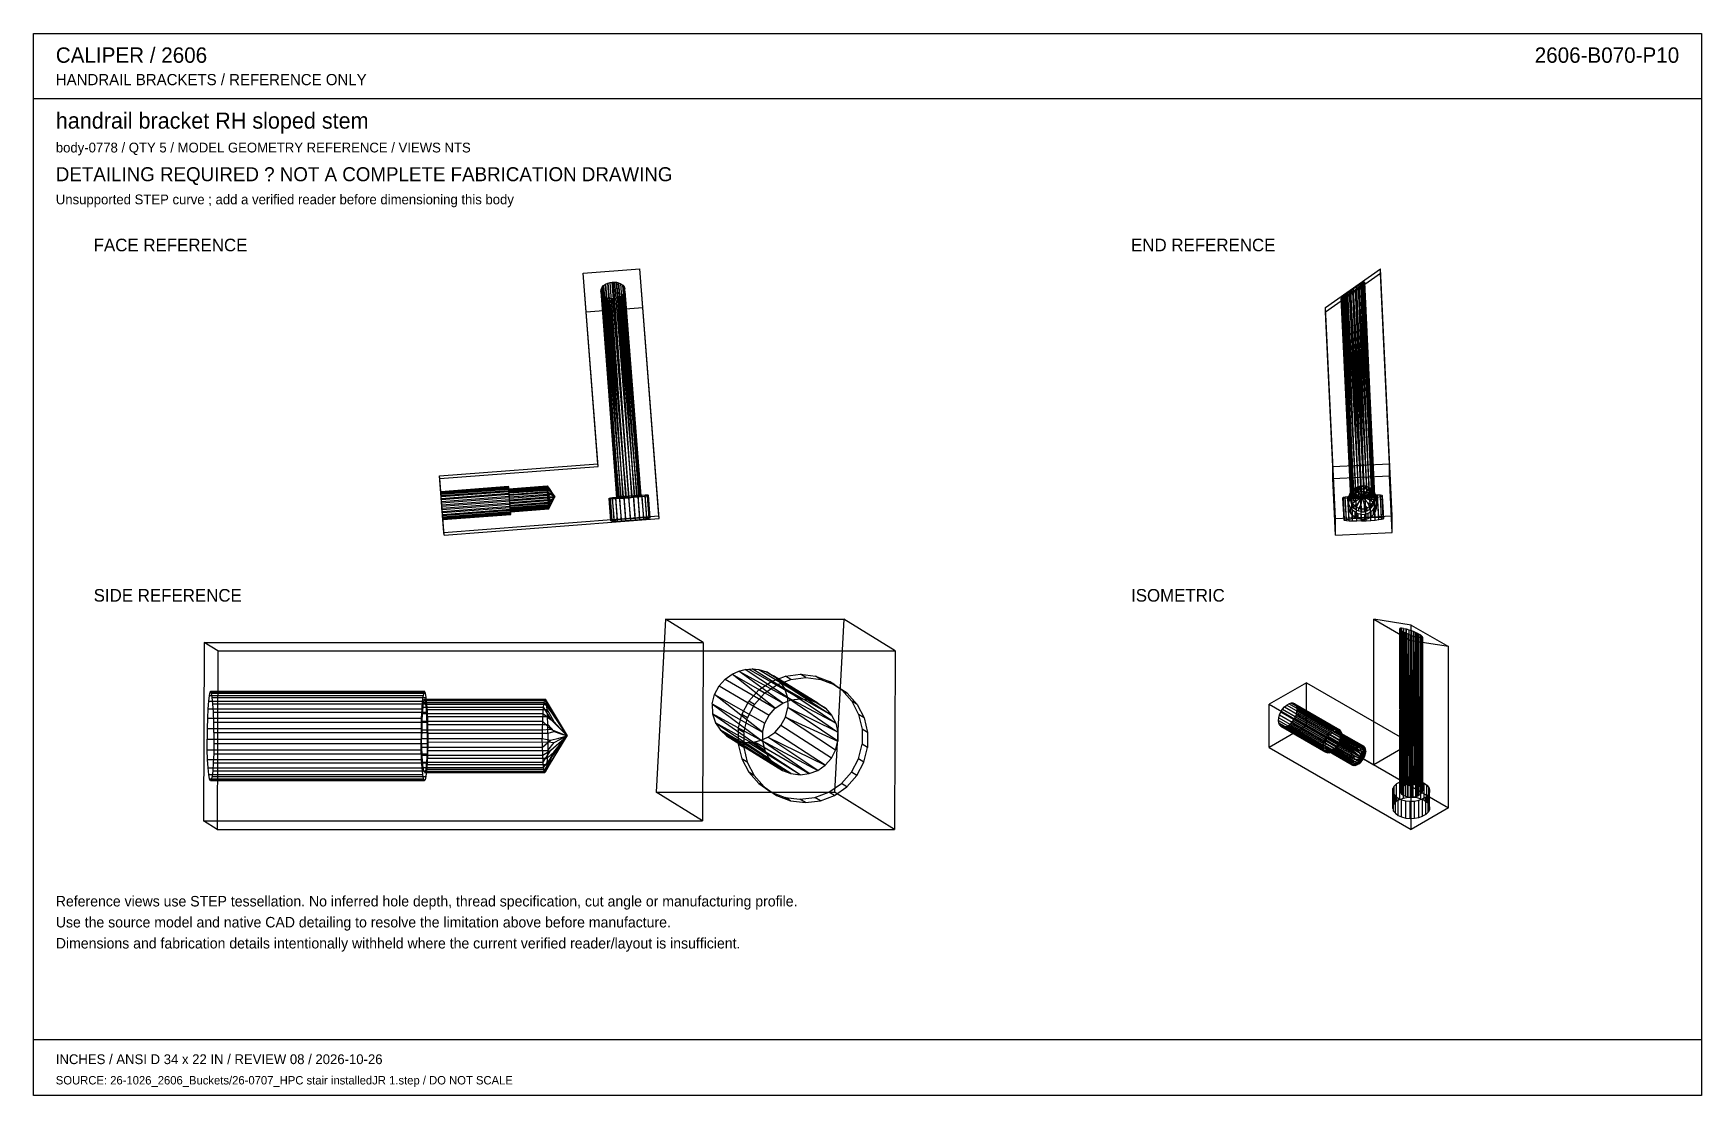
# Model space of a CAD drawing. Header units: inches. Extents: x 0.5 to 33.5, y 0.5 to 21.5.
import ezdxf
from ezdxf.enums import TextEntityAlignment as Align

# ---------------------------------------------------------------- set-up
doc = ezdxf.new("R2010")
doc.units = ezdxf.units.IN
doc.header["$MEASUREMENT"] = 0

msp = doc.modelspace()

# ---------------------------------------------------------------- texts
at = {"layer": 'ANNOTATION'}
for s, height, p in [('CALIPER / 2606', 0.30556, (0.917, 20.944)), ('HANDRAIL BRACKETS / REFERENCE ONLY', 0.22222, (0.917, 20.5)), ('handrail bracket RH sloped stem', 0.31944, (0.917, 19.639)), ('body-0778 / QTY 5 / MODEL GEOMETRY REFERENCE / VIEWS NTS', 0.19444, (0.917, 19.167)), ('DETAILING REQUIRED ? NOT A COMPLETE FABRICATION DRAWING', 0.27778, (0.917, 18.597)), ('Unsupported STEP curve ; add a verified reader before dimensioning this body', 0.19444, (0.917, 18.139)), ('FACE REFERENCE', 0.25, (1.667, 17.208)), ('END REFERENCE', 0.25, (22.222, 17.208)), ('SIDE REFERENCE', 0.25, (1.667, 10.264)), ('ISOMETRIC', 0.25, (22.222, 10.264)), ('Reference views use STEP tessellation. No inferred hole depth, thread specification, cut angle or manufacturing profile.', 0.208333, (0.917, 4.222)), ('Use the source model and native CAD detailing to resolve the limitation above before manufacture.', 0.20833, (0.917, 3.806)), ('Dimensions and fabrication details intentionally withheld where the current verified reader/layout is insufficient.', 0.208333, (0.917, 3.389)), ('INCHES / ANSI D 34 x 22 IN / REVIEW 08 / 2026-10-26', 0.19444, (0.917, 1.097)), ('SOURCE: 26-1026_2606_Buckets/26-0707_HPC stair installedJR 1.step / DO NOT SCALE', 0.16667, (0.917, 0.694))]:
    msp.add_text(s, height=height, dxfattribs=at).set_placement(p)
msp.add_text('2606-B070-P10', height=0.30556, dxfattribs=at).set_placement((33.083, 20.944), align=Align.RIGHT)

# ---------------------------------------------------------------- linework, layer by layer
at = {"layer": 'OUTLINE'}
for p, q in [((0.472, 21.528), (33.528, 21.528)), ((0.472, 0.472), (0.472, 21.528)), ((33.528, 21.528), (33.528, 0.472)), ((0.472, 20.236), (33.528, 20.236)), ((11.367, 16.775), (12.487, 16.861)), ((12.546, 16.096), (12.487, 16.861)), ((12.865, 11.965), (12.487, 16.861)), ((26.075, 16.096), (27.164, 16.861)), ((27.397, 11.965), (27.164, 16.861)), ((27.164, 16.775), (27.164, 16.861)), ((11.426, 16.009), (11.367, 16.775)), ((11.658, 12.998), (11.367, 16.775)), ((11.74, 16.495), (11.77, 16.53)), ((11.77, 16.53), (11.808, 16.557)), ((11.77, 16.53), (12.113, 12.339)), ((12.075, 12.334), (11.77, 16.53)), ((11.808, 16.557), (11.853, 16.578)), ((11.808, 16.557), (12.16, 12.344)), ((12.113, 12.339), (11.808, 16.557)), ((11.853, 16.578), (11.901, 16.592)), ((11.853, 16.578), (12.214, 12.349)), ((12.16, 12.344), (11.853, 16.578)), ((11.901, 16.592), (11.944, 16.598)), ((12.214, 12.349), (11.901, 16.592)), ((11.944, 16.598), (11.965, 16.599)), ((12.271, 12.354), (11.944, 16.598)), ((11.965, 16.599), (11.987, 16.599)), ((12.271, 12.354), (11.965, 16.599)), ((11.987, 16.599), (12.328, 12.358)), ((11.987, 16.599), (12.027, 16.594)), ((12.027, 16.594), (12.382, 12.361)), ((12.027, 16.594), (12.069, 16.584)), ((12.328, 12.358), (12.027, 16.594)), ((12.069, 16.584), (12.429, 12.363)), ((12.069, 16.584), (12.112, 16.566)), ((12.382, 12.361), (12.069, 16.584)), ((12.112, 16.566), (12.15, 16.539)), ((12.429, 12.363), (12.112, 16.566)), ((12.15, 16.539), (12.179, 16.503)), ((12.468, 12.364), (12.15, 16.539)), ((26.075, 16.009), (27.164, 16.775)), ((26.745, 16.539), (26.691, 16.503)), ((26.727, 16.495), (26.774, 16.53)), ((26.787, 16.566), (26.745, 16.539)), ((26.95, 12.364), (26.745, 16.539)), ((26.774, 16.53), (26.809, 16.557)), ((26.774, 16.53), (26.993, 12.339)), ((26.95, 12.334), (26.774, 16.53)), ((26.818, 16.584), (26.787, 16.566)), ((26.993, 12.363), (26.787, 16.566)), ((26.809, 16.557), (26.833, 16.578)), ((26.809, 16.557), (27.026, 12.344)), ((26.993, 12.339), (26.809, 16.557)), ((26.837, 16.594), (26.818, 16.584)), ((26.818, 16.584), (26.993, 12.363)), ((27.026, 12.361), (26.818, 16.584)), ((26.833, 16.578), (26.847, 16.592)), ((26.833, 16.578), (27.046, 12.349)), ((27.026, 12.344), (26.833, 16.578)), ((26.847, 16.599), (26.837, 16.594)), ((26.837, 16.594), (27.026, 12.361)), ((27.046, 12.358), (26.837, 16.594)), ((26.847, 16.599), (27.046, 12.358)), ((26.85, 16.599), (26.847, 16.599)), ((26.847, 16.592), (26.851, 16.598)), ((27.046, 12.349), (26.847, 16.592)), ((26.851, 16.598), (26.85, 16.599)), ((27.053, 12.354), (26.85, 16.599)), ((27.053, 12.354), (26.851, 16.598)), ((27.344, 12.998), (27.164, 16.775)), ((11.719, 16.409), (11.721, 16.453)), ((11.719, 16.409), (11.734, 16.367)), ((11.719, 16.409), (12.035, 12.326)), ((11.719, 16.409), (12.035, 12.323)), ((11.721, 16.453), (11.74, 16.495)), ((11.721, 16.453), (12.049, 12.33)), ((12.035, 12.326), (11.721, 16.453)), ((11.734, 16.367), (11.763, 16.332)), ((12.035, 12.323), (11.734, 16.367)), ((11.734, 16.367), (12.049, 12.322)), ((11.74, 16.495), (12.075, 12.334)), ((12.049, 12.33), (11.74, 16.495)), ((11.763, 16.332), (11.801, 16.305)), ((11.763, 16.332), (12.076, 12.321)), ((11.801, 16.305), (11.844, 16.286)), ((11.801, 16.305), (12.115, 12.322)), ((11.844, 16.286), (11.886, 16.276)), ((12.115, 12.322), (11.844, 16.286)), ((11.844, 16.286), (12.162, 12.324)), ((11.886, 16.276), (11.926, 16.272)), ((12.162, 12.324), (11.886, 16.276)), ((11.886, 16.276), (12.216, 12.327)), ((11.926, 16.272), (11.948, 16.271)), ((12.216, 12.327), (11.926, 16.272)), ((11.948, 16.271), (11.969, 16.272)), ((11.948, 16.271), (12.273, 12.331)), ((11.969, 16.272), (12.012, 16.278)), ((12.273, 12.331), (11.969, 16.272)), ((12.012, 16.278), (12.06, 16.292)), ((12.012, 16.278), (12.33, 12.336)), ((12.06, 16.292), (12.105, 16.313)), ((12.33, 12.336), (12.06, 16.292)), ((12.06, 16.292), (12.384, 12.341)), ((12.105, 16.313), (12.143, 16.34)), ((12.384, 12.341), (12.105, 16.313)), ((12.105, 16.313), (12.431, 12.346)), ((12.143, 16.34), (12.173, 16.376)), ((12.431, 12.346), (12.143, 16.34)), ((12.143, 16.34), (12.469, 12.351)), ((12.173, 16.376), (12.192, 16.417)), ((12.469, 12.351), (12.173, 16.376)), ((12.173, 16.376), (12.495, 12.356)), ((12.179, 16.503), (12.509, 12.362)), ((12.179, 16.503), (12.194, 16.461)), ((12.495, 12.364), (12.179, 16.503)), ((12.192, 16.417), (12.194, 16.461)), ((12.495, 12.356), (12.192, 16.417)), ((12.192, 16.417), (12.509, 12.36)), ((12.509, 12.36), (12.194, 16.461)), ((12.509, 12.362), (12.194, 16.461)), ((26.388, 16.272), (26.392, 16.278)), ((26.575, 12.331), (26.388, 16.272)), ((26.389, 16.271), (26.388, 16.272)), ((26.392, 16.272), (26.389, 16.271)), ((26.389, 16.271), (26.575, 12.331)), ((26.392, 16.278), (26.406, 16.292)), ((26.392, 16.278), (26.582, 12.336)), ((26.402, 16.276), (26.392, 16.272)), ((26.582, 12.327), (26.392, 16.272)), ((26.421, 16.286), (26.402, 16.276)), ((26.603, 12.324), (26.402, 16.276)), ((26.402, 16.276), (26.582, 12.327)), ((26.406, 16.292), (26.431, 16.313)), ((26.582, 12.336), (26.406, 16.292)), ((26.406, 16.292), (26.603, 12.341)), ((26.452, 16.305), (26.421, 16.286)), ((26.635, 12.322), (26.421, 16.286)), ((26.421, 16.286), (26.603, 12.324)), ((26.431, 16.313), (26.465, 16.34)), ((26.603, 12.341), (26.431, 16.313)), ((26.431, 16.313), (26.635, 12.346)), ((26.494, 16.332), (26.452, 16.305)), ((26.452, 16.305), (26.635, 12.322)), ((26.465, 16.34), (26.512, 16.376)), ((26.635, 12.346), (26.465, 16.34)), ((26.465, 16.34), (26.679, 12.351)), ((26.548, 16.367), (26.494, 16.332)), ((26.494, 16.332), (26.679, 12.321)), ((26.512, 16.376), (26.568, 16.417)), ((26.679, 12.351), (26.512, 16.376)), ((26.512, 16.376), (26.73, 12.356)), ((26.609, 16.409), (26.548, 16.367)), ((26.786, 12.323), (26.548, 16.367)), ((26.548, 16.367), (26.73, 12.322)), ((26.568, 16.417), (26.63, 16.461)), ((26.73, 12.356), (26.568, 16.417)), ((26.568, 16.417), (26.786, 12.36)), ((26.609, 16.409), (26.671, 16.453)), ((26.609, 16.409), (26.843, 12.326)), ((26.609, 16.409), (26.786, 12.323)), ((26.691, 16.503), (26.63, 16.461)), ((26.786, 12.36), (26.63, 16.461)), ((26.843, 12.362), (26.63, 16.461)), ((26.671, 16.453), (26.727, 16.495)), ((26.671, 16.453), (26.899, 12.33)), ((26.843, 12.326), (26.671, 16.453)), ((26.691, 16.503), (26.843, 12.362)), ((26.899, 12.364), (26.691, 16.503)), ((26.727, 16.495), (26.95, 12.334)), ((26.899, 12.33), (26.727, 16.495)), ((11.426, 16.009), (12.546, 16.096)), ((11.662, 12.945), (11.426, 16.009)), ((12.869, 11.912), (12.546, 16.096)), ((26.274, 11.912), (26.075, 16.096)), ((26.075, 16.009), (26.075, 16.096)), ((26.221, 12.945), (26.075, 16.009)), ((8.52, 12.756), (11.658, 12.998)), ((8.524, 12.703), (11.662, 12.945)), ((11.662, 12.945), (11.658, 12.998)), ((26.221, 12.945), (27.344, 12.998)), ((26.221, 12.703), (26.221, 12.945)), ((27.344, 12.756), (27.344, 12.998)), ((8.606, 11.636), (8.52, 12.756)), ((8.524, 12.703), (8.52, 12.756)), ((8.61, 11.583), (8.524, 12.703)), ((9.892, 12.503), (10.65, 12.561)), ((10.651, 12.551), (10.65, 12.561)), ((10.651, 12.559), (10.65, 12.561)), ((10.65, 12.561), (10.703, 12.486)), ((26.221, 12.703), (27.344, 12.756)), ((26.274, 11.583), (26.221, 12.703)), ((26.77, 12.559), (26.826, 12.561)), ((26.826, 12.503), (26.826, 12.561)), ((26.881, 12.551), (26.826, 12.561)), ((26.826, 12.561), (26.836, 12.486)), ((27.397, 11.636), (27.344, 12.756)), ((8.544, 12.449), (9.888, 12.553)), ((8.544, 12.446), (9.889, 12.549)), ((8.545, 12.436), (8.544, 12.449)), ((8.544, 12.446), (8.544, 12.449)), ((8.545, 12.427), (8.544, 12.446)), ((8.545, 12.436), (9.889, 12.54)), ((8.545, 12.427), (9.89, 12.53)), ((8.547, 12.407), (8.545, 12.436)), ((8.548, 12.392), (8.545, 12.427)), ((8.547, 12.407), (9.892, 12.511)), ((8.55, 12.365), (8.547, 12.407)), ((8.548, 12.392), (9.893, 12.496)), ((8.552, 12.345), (8.548, 12.392)), ((8.55, 12.365), (9.895, 12.469)), ((8.554, 12.311), (8.55, 12.365)), ((8.552, 12.345), (9.896, 12.449)), ((8.556, 12.288), (8.552, 12.345)), ((8.554, 12.311), (9.899, 12.415)), ((8.559, 12.249), (8.554, 12.311)), ((8.556, 12.288), (9.901, 12.392)), ((8.561, 12.224), (8.556, 12.288)), ((8.559, 12.249), (9.904, 12.353)), ((8.564, 12.183), (8.559, 12.249)), ((8.561, 12.224), (9.906, 12.327)), ((8.564, 12.183), (9.909, 12.287)), ((8.566, 12.156), (9.911, 12.26)), ((9.889, 12.54), (9.888, 12.553)), ((9.889, 12.549), (9.888, 12.553)), ((9.89, 12.53), (9.889, 12.549)), ((9.892, 12.511), (9.889, 12.54)), ((9.893, 12.496), (9.89, 12.53)), ((9.892, 12.5), (10.651, 12.559)), ((9.895, 12.469), (9.892, 12.511)), ((9.893, 12.492), (9.892, 12.503)), ((9.892, 12.5), (9.892, 12.503)), ((9.894, 12.485), (9.892, 12.5)), ((9.893, 12.492), (10.651, 12.551)), ((9.896, 12.449), (9.893, 12.496)), ((9.895, 12.469), (9.893, 12.492)), ((9.894, 12.485), (10.652, 12.543)), ((9.896, 12.456), (9.894, 12.485)), ((9.895, 12.469), (10.653, 12.527)), ((9.899, 12.415), (9.895, 12.469)), ((9.898, 12.434), (9.895, 12.469)), ((9.896, 12.456), (10.654, 12.515)), ((9.899, 12.418), (9.896, 12.456)), ((9.901, 12.392), (9.896, 12.449)), ((9.898, 12.434), (10.656, 12.492)), ((9.901, 12.39), (9.898, 12.434)), ((9.899, 12.418), (10.657, 12.476)), ((9.902, 12.371), (9.899, 12.418)), ((9.904, 12.353), (9.899, 12.415)), ((9.901, 12.39), (10.659, 12.448)), ((9.906, 12.327), (9.901, 12.392)), ((9.905, 12.339), (9.901, 12.39)), ((9.902, 12.371), (10.661, 12.429)), ((9.907, 12.318), (9.902, 12.371)), ((9.909, 12.287), (9.904, 12.353)), ((9.905, 12.339), (10.663, 12.397)), ((9.909, 12.284), (9.905, 12.339)), ((9.911, 12.26), (9.906, 12.327)), ((9.907, 12.318), (10.665, 12.376)), ((9.911, 12.262), (9.907, 12.318)), ((9.909, 12.284), (10.667, 12.343)), ((9.914, 12.219), (9.909, 12.287)), ((9.913, 12.229), (9.909, 12.284)), ((9.911, 12.262), (10.669, 12.321)), ((9.915, 12.208), (9.911, 12.262)), ((9.916, 12.193), (9.911, 12.26)), ((9.913, 12.229), (10.671, 12.287)), ((9.915, 12.208), (10.673, 12.266)), ((9.917, 12.176), (10.676, 12.234)), ((10.652, 12.543), (10.651, 12.559)), ((10.651, 12.559), (10.703, 12.483)), ((10.653, 12.527), (10.651, 12.551)), ((10.651, 12.551), (10.703, 12.486)), ((10.654, 12.515), (10.652, 12.543)), ((10.652, 12.543), (10.703, 12.483)), ((10.656, 12.492), (10.653, 12.527)), ((10.653, 12.527), (10.705, 12.46)), ((10.657, 12.476), (10.654, 12.515)), ((10.654, 12.515), (10.705, 12.451)), ((10.659, 12.448), (10.656, 12.492)), ((10.656, 12.492), (10.705, 12.46)), ((10.661, 12.429), (10.657, 12.476)), ((10.657, 12.476), (10.705, 12.451)), ((10.663, 12.397), (10.659, 12.448)), ((10.659, 12.448), (10.709, 12.408)), ((10.665, 12.376), (10.661, 12.429)), ((10.661, 12.429), (10.71, 12.395)), ((10.663, 12.397), (10.709, 12.408)), ((10.667, 12.343), (10.663, 12.397)), ((10.665, 12.376), (10.71, 12.395)), ((10.669, 12.321), (10.665, 12.376)), ((10.667, 12.343), (10.709, 12.408)), ((10.667, 12.343), (10.807, 12.342)), ((10.671, 12.287), (10.667, 12.343)), ((10.667, 12.343), (10.719, 12.275)), ((10.669, 12.321), (10.71, 12.395)), ((10.669, 12.321), (10.807, 12.342)), ((10.669, 12.321), (10.72, 12.262)), ((10.673, 12.266), (10.669, 12.321)), ((10.671, 12.287), (10.719, 12.275)), ((10.676, 12.234), (10.671, 12.287)), ((10.673, 12.266), (10.72, 12.262)), ((10.677, 12.215), (10.673, 12.266)), ((10.676, 12.234), (10.719, 12.275)), ((10.679, 12.187), (10.676, 12.234)), ((10.677, 12.215), (10.72, 12.262)), ((10.703, 12.486), (10.755, 12.414)), ((10.703, 12.483), (10.755, 12.413)), ((10.705, 12.46), (10.756, 12.401)), ((10.705, 12.451), (10.756, 12.397)), ((10.709, 12.408), (10.807, 12.342)), ((10.709, 12.408), (10.758, 12.375)), ((10.71, 12.395), (10.807, 12.342)), ((10.71, 12.395), (10.758, 12.369)), ((10.719, 12.275), (10.807, 12.342)), ((10.719, 12.275), (10.763, 12.309)), ((10.72, 12.262), (10.807, 12.342)), ((10.72, 12.262), (10.763, 12.302)), ((10.723, 12.22), (10.765, 12.281)), ((10.724, 12.211), (10.765, 12.277)), ((10.726, 12.187), (10.766, 12.265)), ((10.726, 12.184), (10.766, 12.263)), ((10.755, 12.414), (10.807, 12.342)), ((10.755, 12.413), (10.807, 12.342)), ((10.756, 12.401), (10.807, 12.342)), ((10.756, 12.397), (10.807, 12.342)), ((10.758, 12.375), (10.807, 12.342)), ((10.758, 12.369), (10.807, 12.342)), ((10.763, 12.302), (10.807, 12.342)), ((10.763, 12.309), (10.807, 12.342)), ((10.765, 12.277), (10.807, 12.342)), ((10.765, 12.281), (10.807, 12.342)), ((10.766, 12.263), (10.807, 12.342)), ((10.766, 12.265), (10.807, 12.342)), ((11.882, 12.315), (11.905, 12.321)), ((11.883, 12.31), (11.882, 12.315)), ((11.917, 11.867), (11.882, 12.315)), ((11.883, 12.31), (11.906, 12.308)), ((11.917, 11.863), (11.883, 12.31)), ((11.905, 12.321), (11.948, 12.328)), ((11.939, 11.873), (11.905, 12.321)), ((11.906, 12.308), (11.95, 12.307)), ((11.94, 11.86), (11.906, 12.308)), ((11.948, 12.328), (12.011, 12.337)), ((11.983, 11.881), (11.948, 12.328)), ((11.95, 12.307), (12.013, 12.309)), ((11.985, 11.86), (11.95, 12.307)), ((12.011, 12.337), (12.088, 12.345)), ((12.045, 11.889), (12.011, 12.337)), ((12.013, 12.309), (12.091, 12.312)), ((12.047, 11.861), (12.013, 12.309)), ((12.035, 12.326), (12.049, 12.33)), ((12.035, 12.323), (12.035, 12.326)), ((12.035, 12.323), (12.049, 12.322)), ((12.049, 12.33), (12.075, 12.334)), ((12.049, 12.322), (12.076, 12.321)), ((12.075, 12.334), (12.113, 12.339)), ((12.076, 12.321), (12.115, 12.322)), ((12.088, 12.345), (12.177, 12.354)), ((12.123, 11.897), (12.088, 12.345)), ((12.091, 12.312), (12.18, 12.317)), ((12.125, 11.864), (12.091, 12.312)), ((12.113, 12.339), (12.16, 12.344)), ((12.115, 12.322), (12.162, 12.324)), ((12.16, 12.344), (12.214, 12.349)), ((12.162, 12.324), (12.216, 12.327)), ((12.177, 12.354), (12.271, 12.361)), ((12.211, 11.906), (12.177, 12.354)), ((12.18, 12.317), (12.273, 12.324)), ((12.214, 11.87), (12.18, 12.317)), ((12.214, 12.349), (12.271, 12.354)), ((12.216, 12.327), (12.273, 12.331)), ((12.271, 12.361), (12.364, 12.368)), ((12.305, 11.914), (12.271, 12.361)), ((12.271, 12.354), (12.328, 12.358)), ((12.273, 12.331), (12.33, 12.336)), ((12.273, 12.324), (12.367, 12.332)), ((12.308, 11.876), (12.273, 12.324)), ((12.328, 12.358), (12.382, 12.361)), ((12.33, 12.336), (12.384, 12.341)), ((12.364, 12.368), (12.453, 12.373)), ((12.399, 11.92), (12.364, 12.368)), ((12.367, 12.332), (12.456, 12.34)), ((12.402, 11.884), (12.367, 12.332)), ((12.382, 12.361), (12.429, 12.363)), ((12.384, 12.341), (12.431, 12.346)), ((12.429, 12.363), (12.468, 12.364)), ((12.431, 12.346), (12.469, 12.351)), ((12.453, 12.373), (12.531, 12.377)), ((12.488, 11.925), (12.453, 12.373)), ((12.456, 12.34), (12.533, 12.349)), ((12.49, 11.893), (12.456, 12.34)), ((12.468, 12.364), (12.495, 12.364)), ((12.469, 12.351), (12.495, 12.356)), ((12.495, 12.364), (12.509, 12.362)), ((12.495, 12.356), (12.509, 12.36)), ((12.509, 12.36), (12.509, 12.362)), ((12.531, 12.377), (12.594, 12.378)), ((12.566, 11.929), (12.531, 12.377)), ((12.533, 12.349), (12.596, 12.357)), ((12.568, 11.901), (12.533, 12.349)), ((12.629, 11.93), (12.594, 12.378)), ((12.594, 12.378), (12.638, 12.378)), ((12.596, 12.357), (12.639, 12.364)), ((12.63, 11.909), (12.596, 12.357)), ((12.673, 11.93), (12.638, 12.378)), ((12.638, 12.378), (12.661, 12.375)), ((12.639, 12.364), (12.662, 12.37)), ((12.674, 11.917), (12.639, 12.364)), ((12.696, 11.927), (12.661, 12.375)), ((12.662, 12.37), (12.661, 12.375)), ((12.696, 11.923), (12.662, 12.37)), ((26.421, 12.324), (26.433, 12.332)), ((26.443, 11.876), (26.421, 12.324)), ((26.433, 12.317), (26.421, 12.324)), ((26.433, 12.332), (26.466, 12.34)), ((26.454, 11.884), (26.433, 12.332)), ((26.466, 12.312), (26.433, 12.317)), ((26.454, 11.87), (26.433, 12.317)), ((26.466, 12.34), (26.52, 12.349)), ((26.488, 11.893), (26.466, 12.34)), ((26.52, 12.309), (26.466, 12.312)), ((26.488, 11.864), (26.466, 12.312)), ((26.52, 12.349), (26.591, 12.357)), ((26.542, 11.901), (26.52, 12.349)), ((26.591, 12.307), (26.52, 12.309)), ((26.542, 11.861), (26.52, 12.309)), ((26.528, 12.26), (26.533, 12.327)), ((26.528, 12.156), (26.528, 12.26)), ((26.54, 12.193), (26.528, 12.26)), ((26.533, 12.327), (26.554, 12.392)), ((26.533, 12.224), (26.533, 12.327)), ((26.533, 12.224), (26.554, 12.288)), ((26.554, 12.392), (26.59, 12.449)), ((26.554, 12.288), (26.554, 12.392)), ((26.554, 12.288), (26.59, 12.345)), ((26.575, 12.331), (26.582, 12.336)), ((26.582, 12.327), (26.575, 12.331)), ((26.578, 12.321), (26.667, 12.395)), ((26.578, 12.321), (26.582, 12.376)), ((26.578, 12.321), (26.809, 12.342)), ((26.578, 12.262), (26.578, 12.321)), ((26.578, 12.321), (26.674, 12.262)), ((26.588, 12.266), (26.578, 12.321)), ((26.578, 12.262), (26.582, 12.318)), ((26.588, 12.208), (26.578, 12.262)), ((26.582, 12.376), (26.6, 12.429)), ((26.582, 12.376), (26.667, 12.395)), ((26.582, 12.318), (26.582, 12.376)), ((26.582, 12.318), (26.6, 12.371)), ((26.582, 12.336), (26.603, 12.341)), ((26.603, 12.324), (26.582, 12.327)), ((26.588, 12.266), (26.674, 12.262)), ((26.61, 12.215), (26.588, 12.266)), ((26.588, 12.208), (26.588, 12.266)), ((26.59, 12.449), (26.639, 12.496)), ((26.59, 12.345), (26.59, 12.449)), ((26.59, 12.345), (26.639, 12.392)), ((26.591, 12.357), (26.675, 12.364)), ((26.612, 11.909), (26.591, 12.357)), ((26.675, 12.308), (26.591, 12.307)), ((26.612, 11.86), (26.591, 12.307)), ((26.6, 12.429), (26.629, 12.476)), ((26.6, 12.371), (26.6, 12.429)), ((26.6, 12.429), (26.667, 12.395)), ((26.6, 12.371), (26.629, 12.418)), ((26.603, 12.341), (26.635, 12.346)), ((26.635, 12.322), (26.603, 12.324)), ((26.61, 12.215), (26.674, 12.262)), ((26.629, 12.476), (26.669, 12.515)), ((26.629, 12.418), (26.629, 12.476)), ((26.629, 12.476), (26.707, 12.451)), ((26.629, 12.418), (26.669, 12.456)), ((26.635, 12.346), (26.679, 12.351)), ((26.679, 12.321), (26.635, 12.322)), ((26.639, 12.496), (26.697, 12.53)), ((26.639, 12.392), (26.639, 12.496)), ((26.639, 12.392), (26.697, 12.427)), ((26.667, 12.395), (26.809, 12.342)), ((26.667, 12.395), (26.738, 12.369)), ((26.669, 12.515), (26.717, 12.543)), ((26.669, 12.456), (26.669, 12.515)), ((26.669, 12.515), (26.707, 12.451)), ((26.669, 12.456), (26.717, 12.485)), ((26.674, 12.262), (26.809, 12.342)), ((26.674, 12.262), (26.741, 12.302)), ((26.675, 12.364), (26.767, 12.37)), ((26.696, 11.917), (26.675, 12.364)), ((26.767, 12.31), (26.675, 12.308)), ((26.696, 11.86), (26.675, 12.308)), ((26.679, 12.351), (26.73, 12.356)), ((26.73, 12.322), (26.679, 12.321)), ((26.697, 12.53), (26.762, 12.549)), ((26.697, 12.427), (26.697, 12.53)), ((26.697, 12.427), (26.762, 12.446)), ((26.707, 12.451), (26.758, 12.397)), ((26.717, 12.543), (26.77, 12.559)), ((26.717, 12.485), (26.717, 12.543)), ((26.717, 12.543), (26.768, 12.483)), ((26.717, 12.485), (26.77, 12.5)), ((26.719, 12.211), (26.764, 12.277)), ((26.73, 12.356), (26.786, 12.36)), ((26.786, 12.323), (26.73, 12.322)), ((26.738, 12.369), (26.809, 12.342)), ((26.741, 12.302), (26.809, 12.342)), ((26.758, 12.397), (26.809, 12.342)), ((26.762, 12.549), (26.83, 12.553)), ((26.762, 12.446), (26.762, 12.549)), ((26.762, 12.446), (26.83, 12.449)), ((26.764, 12.277), (26.809, 12.342)), ((26.767, 12.37), (26.862, 12.375)), ((26.788, 11.923), (26.767, 12.37)), ((26.767, 12.31), (26.862, 12.315)), ((26.788, 11.863), (26.767, 12.31)), ((26.77, 12.559), (26.768, 12.483)), ((26.768, 12.483), (26.788, 12.413)), ((26.77, 12.5), (26.77, 12.559)), ((26.77, 12.5), (26.826, 12.503)), ((26.782, 12.184), (26.795, 12.263)), ((26.786, 12.36), (26.843, 12.362)), ((26.786, 12.323), (26.843, 12.326)), ((26.788, 12.413), (26.809, 12.342)), ((26.795, 12.263), (26.809, 12.342)), ((26.823, 12.414), (26.809, 12.342)), ((26.945, 12.408), (26.809, 12.342)), ((26.854, 12.401), (26.809, 12.342)), ((26.877, 12.375), (26.809, 12.342)), ((27.04, 12.343), (26.809, 12.342)), ((26.83, 12.265), (26.809, 12.342)), ((26.86, 12.281), (26.809, 12.342)), ((26.88, 12.309), (26.809, 12.342)), ((26.951, 12.275), (26.809, 12.342)), ((26.836, 12.486), (26.823, 12.414)), ((26.881, 12.492), (26.826, 12.503)), ((26.896, 12.54), (26.83, 12.553)), ((26.83, 12.449), (26.83, 12.553)), ((26.896, 12.436), (26.83, 12.449)), ((26.85, 12.187), (26.83, 12.265)), ((26.881, 12.551), (26.836, 12.486)), ((26.899, 12.364), (26.843, 12.362)), ((26.843, 12.326), (26.899, 12.33)), ((26.899, 12.46), (26.854, 12.401)), ((26.911, 12.22), (26.86, 12.281)), ((26.954, 12.378), (26.862, 12.375)), ((26.883, 11.927), (26.862, 12.375)), ((26.862, 12.315), (26.954, 12.321)), ((26.883, 11.867), (26.862, 12.315)), ((26.945, 12.408), (26.877, 12.375)), ((26.951, 12.275), (26.88, 12.309)), ((26.931, 12.527), (26.881, 12.551)), ((26.881, 12.492), (26.881, 12.551)), ((26.931, 12.469), (26.881, 12.492)), ((26.896, 12.436), (26.896, 12.54)), ((26.958, 12.511), (26.896, 12.54)), ((26.958, 12.407), (26.896, 12.436)), ((26.931, 12.527), (26.899, 12.46)), ((26.975, 12.492), (26.899, 12.46)), ((26.95, 12.364), (26.899, 12.364)), ((26.899, 12.33), (26.95, 12.334)), ((26.931, 12.469), (26.931, 12.527)), ((26.975, 12.492), (26.931, 12.527)), ((26.975, 12.434), (26.931, 12.469)), ((27.008, 12.448), (26.945, 12.408)), ((27.031, 12.397), (26.945, 12.408)), ((27.04, 12.343), (26.945, 12.408)), ((26.993, 12.363), (26.95, 12.364)), ((26.95, 12.334), (26.993, 12.339)), ((27.04, 12.343), (26.951, 12.275)), ((27.036, 12.287), (26.951, 12.275)), ((27.019, 12.234), (26.951, 12.275)), ((26.975, 11.93), (26.954, 12.378)), ((27.038, 12.378), (26.954, 12.378)), ((26.954, 12.321), (27.038, 12.328)), ((26.975, 11.873), (26.954, 12.321)), ((26.958, 12.407), (26.958, 12.511)), ((27.01, 12.469), (26.958, 12.511)), ((27.01, 12.365), (26.958, 12.407)), ((26.975, 12.434), (26.975, 12.492)), ((27.008, 12.448), (26.975, 12.492)), ((27.008, 12.39), (26.975, 12.434)), ((26.989, 12.187), (27.019, 12.234)), ((27.026, 12.361), (26.993, 12.363)), ((26.993, 12.339), (27.026, 12.344)), ((27.008, 12.39), (27.008, 12.448)), ((27.031, 12.397), (27.008, 12.448)), ((27.031, 12.339), (27.008, 12.39)), ((27.051, 12.415), (27.01, 12.469)), ((27.01, 12.365), (27.01, 12.469)), ((27.051, 12.311), (27.01, 12.365)), ((27.019, 12.234), (27.036, 12.287)), ((27.019, 12.176), (27.019, 12.234)), ((27.046, 12.358), (27.026, 12.361)), ((27.026, 12.344), (27.046, 12.349)), ((27.031, 12.339), (27.031, 12.397)), ((27.04, 12.343), (27.031, 12.397)), ((27.04, 12.284), (27.031, 12.339)), ((27.036, 12.287), (27.04, 12.343)), ((27.036, 12.229), (27.036, 12.287)), ((27.036, 12.229), (27.04, 12.284)), ((27.059, 11.93), (27.038, 12.378)), ((27.108, 12.377), (27.038, 12.378)), ((27.038, 12.328), (27.108, 12.337)), ((27.059, 11.881), (27.038, 12.328)), ((27.04, 12.284), (27.04, 12.343)), ((27.053, 12.354), (27.046, 12.358)), ((27.046, 12.349), (27.053, 12.354)), ((27.051, 12.311), (27.051, 12.415)), ((27.078, 12.353), (27.051, 12.415)), ((27.078, 12.249), (27.051, 12.311)), ((27.078, 12.249), (27.078, 12.353)), ((27.09, 12.287), (27.078, 12.353)), ((27.09, 12.183), (27.078, 12.249)), ((27.085, 12.219), (27.09, 12.287)), ((27.09, 12.183), (27.09, 12.287)), ((27.13, 11.929), (27.108, 12.377)), ((27.162, 12.373), (27.108, 12.377)), ((27.108, 12.337), (27.162, 12.345)), ((27.13, 11.889), (27.108, 12.337)), ((27.184, 11.925), (27.162, 12.373)), ((27.196, 12.368), (27.162, 12.373)), ((27.162, 12.345), (27.196, 12.354)), ((27.184, 11.897), (27.162, 12.345)), ((27.207, 12.361), (27.196, 12.368)), ((27.217, 11.92), (27.196, 12.368)), ((27.196, 12.354), (27.207, 12.361)), ((27.217, 11.906), (27.196, 12.354)), ((27.229, 11.914), (27.207, 12.361)), ((8.566, 12.156), (8.561, 12.224)), ((8.569, 12.116), (8.564, 12.183)), ((8.571, 12.09), (8.566, 12.156)), ((8.569, 12.116), (9.914, 12.219)), ((8.574, 12.051), (8.569, 12.116)), ((8.571, 12.09), (9.916, 12.193)), ((8.576, 12.028), (8.571, 12.09)), ((8.574, 12.051), (9.919, 12.155)), ((8.579, 11.994), (8.574, 12.051)), ((8.576, 12.028), (9.921, 12.131)), ((8.58, 11.974), (8.576, 12.028)), ((8.579, 11.994), (9.924, 12.098)), ((8.582, 11.947), (8.579, 11.994)), ((8.58, 11.974), (9.925, 12.078)), ((8.584, 11.932), (8.58, 11.974)), ((8.582, 11.947), (9.927, 12.05)), ((8.585, 11.913), (8.582, 11.947)), ((8.584, 11.932), (9.928, 12.035)), ((8.586, 11.903), (8.584, 11.932)), ((8.585, 11.913), (9.93, 12.016)), ((8.586, 11.893), (8.585, 11.913)), ((8.586, 11.903), (9.931, 12.007)), ((8.586, 11.893), (9.931, 11.997)), ((8.587, 11.89), (8.586, 11.903)), ((8.587, 11.89), (9.932, 11.994)), ((8.606, 11.636), (12.865, 11.965)), ((8.61, 11.583), (12.869, 11.912)), ((9.917, 12.176), (9.913, 12.229)), ((9.919, 12.155), (9.914, 12.219)), ((9.919, 12.157), (9.915, 12.208)), ((9.921, 12.131), (9.916, 12.193)), ((9.921, 12.129), (9.917, 12.176)), ((9.919, 12.157), (10.677, 12.215)), ((9.922, 12.112), (9.919, 12.157)), ((9.924, 12.098), (9.919, 12.155)), ((9.921, 12.129), (10.679, 12.187)), ((9.925, 12.078), (9.921, 12.131)), ((9.924, 12.09), (9.921, 12.129)), ((9.922, 12.112), (10.68, 12.171)), ((9.925, 12.078), (9.922, 12.112)), ((9.924, 12.09), (10.682, 12.148)), ((9.927, 12.05), (9.924, 12.098)), ((9.926, 12.062), (9.924, 12.09)), ((9.925, 12.078), (10.683, 12.136)), ((9.927, 12.054), (9.925, 12.078)), ((9.928, 12.035), (9.925, 12.078)), ((9.926, 12.062), (10.684, 12.12)), ((9.927, 12.046), (9.926, 12.062)), ((9.927, 12.054), (10.685, 12.113)), ((9.927, 12.046), (10.686, 12.105)), ((9.928, 12.043), (9.927, 12.054)), ((9.93, 12.016), (9.927, 12.05)), ((9.928, 12.043), (9.927, 12.046)), ((9.928, 12.043), (10.686, 12.102)), ((9.931, 12.007), (9.928, 12.035)), ((9.931, 11.997), (9.93, 12.016)), ((9.932, 11.994), (9.931, 12.007)), ((9.932, 11.994), (9.931, 11.997)), ((10.68, 12.171), (10.677, 12.215)), ((10.679, 12.187), (10.723, 12.22)), ((10.682, 12.148), (10.679, 12.187)), ((10.68, 12.171), (10.724, 12.211)), ((10.683, 12.136), (10.68, 12.171)), ((10.682, 12.148), (10.723, 12.22)), ((10.684, 12.12), (10.682, 12.148)), ((10.683, 12.136), (10.724, 12.211)), ((10.685, 12.113), (10.683, 12.136)), ((10.684, 12.12), (10.726, 12.187)), ((10.686, 12.105), (10.684, 12.12)), ((10.685, 12.113), (10.726, 12.184)), ((10.686, 12.102), (10.685, 12.113)), ((10.686, 12.105), (10.726, 12.187)), ((10.686, 12.102), (10.726, 12.184)), ((10.686, 12.102), (10.686, 12.105)), ((12.123, 11.897), (12.211, 11.906)), ((12.211, 11.906), (12.305, 11.914)), ((12.305, 11.914), (12.399, 11.92)), ((12.399, 11.92), (12.488, 11.925)), ((12.488, 11.925), (12.566, 11.929)), ((12.49, 11.893), (12.568, 11.901)), ((12.566, 11.929), (12.629, 11.93)), ((12.568, 11.901), (12.63, 11.909)), ((12.629, 11.93), (12.673, 11.93)), ((12.63, 11.909), (12.674, 11.917)), ((12.673, 11.93), (12.696, 11.927)), ((12.674, 11.917), (12.696, 11.923)), ((12.696, 11.923), (12.696, 11.927)), ((12.869, 11.912), (12.865, 11.965)), ((26.274, 11.912), (27.397, 11.965)), ((26.274, 11.583), (26.274, 11.912)), ((26.488, 11.893), (26.542, 11.901)), ((26.528, 12.156), (26.533, 12.224)), ((26.54, 12.09), (26.528, 12.156)), ((26.567, 12.131), (26.54, 12.193)), ((26.54, 12.09), (26.54, 12.193)), ((26.567, 12.028), (26.54, 12.09)), ((26.542, 11.901), (26.612, 11.909)), ((26.608, 12.078), (26.567, 12.131)), ((26.567, 12.028), (26.567, 12.131)), ((26.608, 11.974), (26.567, 12.028)), ((26.61, 12.157), (26.588, 12.208)), ((26.661, 12.035), (26.608, 12.078)), ((26.608, 11.974), (26.608, 12.078)), ((26.661, 11.932), (26.608, 11.974)), ((26.644, 12.171), (26.61, 12.215)), ((26.61, 12.157), (26.61, 12.215)), ((26.644, 12.112), (26.61, 12.157)), ((26.612, 11.909), (26.696, 11.917)), ((26.644, 12.171), (26.719, 12.211)), ((26.687, 12.136), (26.644, 12.171)), ((26.644, 12.112), (26.644, 12.171)), ((26.687, 12.078), (26.644, 12.112)), ((26.722, 12.007), (26.661, 12.035)), ((26.661, 11.932), (26.661, 12.035)), ((26.722, 11.903), (26.661, 11.932)), ((26.687, 12.136), (26.719, 12.211)), ((26.737, 12.113), (26.687, 12.136)), ((26.687, 12.078), (26.687, 12.136)), ((26.737, 12.054), (26.687, 12.078)), ((26.696, 11.917), (26.788, 11.923)), ((26.788, 11.994), (26.722, 12.007)), ((26.722, 11.903), (26.722, 12.007)), ((26.788, 11.89), (26.722, 11.903)), ((26.737, 12.113), (26.782, 12.184)), ((26.792, 12.102), (26.737, 12.113)), ((26.737, 12.054), (26.737, 12.113)), ((26.792, 12.043), (26.737, 12.054)), ((26.792, 12.102), (26.782, 12.184)), ((26.788, 11.994), (26.856, 11.997)), ((26.788, 11.89), (26.788, 11.994)), ((26.788, 11.923), (26.883, 11.927)), ((26.792, 12.102), (26.848, 12.105)), ((26.792, 12.043), (26.792, 12.102)), ((26.792, 12.043), (26.848, 12.046)), ((26.848, 12.105), (26.85, 12.187)), ((26.848, 12.105), (26.901, 12.12)), ((26.848, 12.046), (26.848, 12.105)), ((26.848, 12.046), (26.901, 12.062)), ((26.901, 12.12), (26.85, 12.187)), ((26.856, 11.997), (26.921, 12.016)), ((26.856, 11.893), (26.856, 11.997)), ((26.856, 11.893), (26.921, 11.913)), ((26.975, 11.93), (26.883, 11.927)), ((26.901, 12.12), (26.949, 12.148)), ((26.901, 12.062), (26.901, 12.12)), ((26.901, 12.062), (26.949, 12.09)), ((26.949, 12.148), (26.911, 12.22)), ((26.989, 12.187), (26.911, 12.22)), ((26.921, 12.016), (26.979, 12.05)), ((26.921, 11.913), (26.921, 12.016)), ((26.921, 11.913), (26.979, 11.947)), ((26.949, 12.148), (26.989, 12.187)), ((26.949, 12.09), (26.949, 12.148)), ((26.949, 12.09), (26.989, 12.129)), ((27.059, 11.93), (26.975, 11.93)), ((26.979, 12.05), (27.028, 12.098)), ((26.979, 11.947), (26.979, 12.05)), ((26.979, 11.947), (27.028, 11.994)), ((26.989, 12.129), (26.989, 12.187)), ((26.989, 12.129), (27.019, 12.176)), ((27.019, 12.176), (27.036, 12.229)), ((27.028, 12.098), (27.064, 12.155)), ((27.028, 11.994), (27.028, 12.098)), ((27.028, 11.994), (27.064, 12.051)), ((27.13, 11.929), (27.059, 11.93)), ((27.064, 12.155), (27.085, 12.219)), ((27.064, 12.051), (27.064, 12.155)), ((27.064, 12.051), (27.085, 12.116)), ((27.085, 12.116), (27.085, 12.219)), ((27.085, 12.116), (27.09, 12.183)), ((27.184, 11.925), (27.13, 11.929)), ((27.217, 11.92), (27.184, 11.925)), ((27.184, 11.897), (27.217, 11.906)), ((27.229, 11.914), (27.217, 11.92)), ((27.217, 11.906), (27.229, 11.914)), ((27.397, 11.636), (27.397, 11.965)), ((8.587, 11.89), (8.586, 11.893)), ((8.61, 11.583), (8.606, 11.636)), ((11.917, 11.867), (11.939, 11.873)), ((11.917, 11.863), (11.917, 11.867)), ((11.917, 11.863), (11.94, 11.86)), ((11.939, 11.873), (11.983, 11.881)), ((11.94, 11.86), (11.985, 11.86)), ((11.983, 11.881), (12.045, 11.889)), ((11.985, 11.86), (12.047, 11.861)), ((12.045, 11.889), (12.123, 11.897)), ((12.047, 11.861), (12.125, 11.864)), ((12.125, 11.864), (12.214, 11.87)), ((12.214, 11.87), (12.308, 11.876)), ((12.308, 11.876), (12.402, 11.884)), ((12.402, 11.884), (12.49, 11.893)), ((26.274, 11.583), (27.397, 11.636)), ((26.443, 11.876), (26.454, 11.884)), ((26.454, 11.87), (26.443, 11.876)), ((26.454, 11.884), (26.488, 11.893)), ((26.488, 11.864), (26.454, 11.87)), ((26.542, 11.861), (26.488, 11.864)), ((26.612, 11.86), (26.542, 11.861)), ((26.696, 11.86), (26.612, 11.86)), ((26.788, 11.863), (26.696, 11.86)), ((26.788, 11.89), (26.856, 11.893)), ((26.788, 11.863), (26.883, 11.867)), ((26.883, 11.867), (26.975, 11.873)), ((26.975, 11.873), (27.059, 11.881)), ((27.059, 11.881), (27.13, 11.889)), ((27.13, 11.889), (27.184, 11.897)), ((12.999, 9.917), (16.532, 9.917)), ((16.532, 9.917), (16.346, 6.485)), ((17.548, 9.289), (16.532, 9.917)), ((27.773, 9.8), (27.032, 9.917)), ((27.032, 7.032), (27.032, 9.917)), ((27.032, 9.917), (27.773, 9.489)), ((12.999, 9.917), (12.813, 6.485)), ((13.744, 9.457), (12.999, 9.917)), ((27.56, 9.737), (27.55, 9.729)), ((27.55, 9.729), (27.553, 9.718)), ((27.55, 9.729), (27.55, 6.512)), ((27.553, 6.543), (27.55, 9.729)), ((27.55, 6.512), (27.553, 9.718)), ((27.56, 9.737), (27.553, 6.543)), ((27.553, 9.718), (27.567, 9.703)), ((27.553, 9.718), (27.56, 6.481)), ((27.584, 9.739), (27.56, 9.737)), ((27.569, 6.572), (27.56, 9.737)), ((27.56, 6.481), (27.567, 9.703)), ((27.567, 9.703), (27.589, 9.685)), ((27.567, 9.703), (27.582, 6.453)), ((27.584, 9.739), (27.569, 6.572)), ((27.582, 6.453), (27.589, 9.685)), ((27.623, 9.734), (27.584, 9.739)), ((27.597, 6.599), (27.584, 9.739)), ((27.589, 9.685), (27.615, 9.669)), ((27.623, 9.734), (27.597, 6.599)), ((27.615, 6.428), (27.615, 9.669)), ((27.615, 9.669), (27.629, 9.661)), ((27.615, 6.428), (27.629, 9.661)), ((27.623, 9.734), (27.671, 9.724)), ((27.623, 9.734), (27.635, 6.621)), ((27.629, 9.661), (27.646, 9.653)), ((27.635, 6.621), (27.671, 9.724)), ((27.646, 9.653), (27.657, 6.409)), ((27.646, 9.653), (27.679, 9.637)), ((27.657, 6.409), (27.679, 9.637)), ((27.671, 9.724), (27.725, 9.708)), ((27.671, 9.724), (27.681, 6.637)), ((27.679, 9.637), (27.706, 6.397)), ((27.679, 9.637), (27.719, 9.619)), ((27.706, 6.397), (27.719, 9.619)), ((27.719, 9.619), (27.759, 6.391)), ((27.719, 9.619), (27.767, 9.6)), ((27.725, 9.708), (27.778, 9.689)), ((27.725, 9.708), (27.732, 6.646)), ((27.759, 6.391), (27.767, 9.6)), ((27.767, 9.6), (27.82, 9.582)), ((27.773, 7.46), (27.773, 9.8)), ((27.773, 9.8), (28.513, 9.373)), ((27.778, 9.689), (27.826, 9.671)), ((27.778, 9.689), (27.786, 6.648)), ((27.786, 6.648), (27.826, 9.671)), ((27.826, 9.671), (27.866, 9.653)), ((27.826, 9.671), (27.839, 6.642)), ((27.839, 6.642), (27.866, 9.653)), ((27.866, 9.653), (27.899, 9.637)), ((27.866, 9.653), (27.888, 6.629)), ((27.888, 6.629), (27.899, 9.637)), ((27.899, 9.637), (27.916, 9.628)), ((27.916, 9.628), (27.93, 9.62)), ((27.916, 9.628), (27.93, 6.61)), ((27.93, 9.62), (27.956, 9.604)), ((27.93, 6.61), (27.93, 9.62)), ((27.956, 9.604), (27.979, 9.587)), ((27.956, 9.604), (27.963, 6.586)), ((27.963, 6.586), (27.979, 9.587)), ((27.979, 9.587), (27.992, 9.572)), ((27.979, 9.587), (27.985, 6.558)), ((3.854, 9.457), (3.841, 5.918)), ((4.126, 9.289), (3.854, 9.457)), ((3.854, 9.457), (13.744, 9.457)), ((4.126, 9.289), (4.113, 5.75)), ((4.126, 9.289), (17.548, 9.289)), ((13.744, 9.457), (13.731, 5.918)), ((17.548, 9.289), (17.535, 5.75)), ((28.513, 9.373), (27.773, 9.489)), ((27.773, 5.75), (27.773, 9.489)), ((27.813, 6.393), (27.82, 9.582)), ((27.82, 9.582), (27.874, 9.566)), ((27.864, 6.402), (27.874, 9.566)), ((27.874, 9.566), (27.91, 6.418)), ((27.874, 9.566), (27.923, 9.555)), ((27.91, 6.418), (27.923, 9.555)), ((27.948, 6.44), (27.923, 9.555)), ((27.961, 9.55), (27.923, 9.555)), ((27.961, 9.55), (27.948, 6.44)), ((27.985, 9.553), (27.961, 9.55)), ((27.976, 6.467), (27.961, 9.55)), ((27.985, 9.553), (27.976, 6.467)), ((27.985, 6.558), (27.992, 9.572)), ((27.995, 9.56), (27.985, 9.553)), ((27.992, 6.496), (27.985, 9.553)), ((27.992, 9.572), (27.995, 9.56)), ((27.992, 9.572), (27.995, 6.527)), ((27.995, 9.56), (27.992, 6.496)), ((27.995, 6.527), (27.995, 9.56)), ((28.513, 6.177), (28.513, 9.373)), ((14.576, 8.919), (14.647, 8.928)), ((14.647, 8.928), (14.712, 8.931)), ((14.647, 8.928), (15.67, 8.34)), ((14.712, 8.931), (14.847, 8.919)), ((15.67, 8.34), (14.712, 8.931)), ((13.97, 8.426), (14.061, 8.595)), ((14.061, 8.595), (14.182, 8.729)), ((14.061, 8.595), (15.05, 8.015)), ((14.182, 8.729), (14.317, 8.825)), ((14.182, 8.729), (15.17, 8.15)), ((14.317, 8.825), (14.451, 8.886)), ((15.17, 8.15), (14.317, 8.825)), ((14.317, 8.825), (15.32, 8.254)), ((14.451, 8.886), (14.576, 8.919)), ((15.32, 8.254), (14.451, 8.886)), ((14.451, 8.886), (15.49, 8.318)), ((15.49, 8.318), (14.576, 8.919)), ((14.847, 8.919), (14.998, 8.875)), ((14.847, 8.919), (15.849, 8.318)), ((14.85, 8.514), (15.096, 8.683)), ((14.959, 8.447), (15.205, 8.616)), ((15.849, 8.318), (14.998, 8.875)), ((14.998, 8.875), (15.14, 8.796)), ((14.998, 8.875), (16.019, 8.254)), ((15.096, 8.683), (15.375, 8.789)), ((15.205, 8.616), (15.096, 8.683)), ((16.019, 8.254), (15.14, 8.796)), ((15.14, 8.796), (15.259, 8.687)), ((15.14, 8.796), (16.167, 8.15)), ((15.205, 8.616), (15.484, 8.722)), ((16.167, 8.15), (15.259, 8.687)), ((15.259, 8.687), (15.356, 8.54)), ((15.259, 8.687), (16.287, 8.015)), ((15.375, 8.789), (15.671, 8.825)), ((15.484, 8.722), (15.375, 8.789)), ((15.484, 8.722), (15.78, 8.758)), ((15.78, 8.758), (15.671, 8.825)), ((15.671, 8.825), (15.967, 8.789)), ((15.78, 8.758), (16.076, 8.722)), ((15.967, 8.789), (16.245, 8.683)), ((16.076, 8.722), (15.967, 8.789)), ((16.076, 8.722), (16.354, 8.616)), ((16.354, 8.616), (16.245, 8.683)), ((16.245, 8.683), (16.49, 8.514)), ((16.354, 8.616), (16.599, 8.447)), ((25.7, 8.656), (24.959, 8.229)), ((25.7, 7.802), (25.7, 8.656)), ((25.7, 8.656), (27.773, 7.46)), ((3.94, 8.293), (3.929, 8.14)), ((3.954, 8.406), (3.94, 8.293)), ((3.94, 8.293), (8.179, 8.293)), ((3.97, 8.472), (3.954, 8.406)), ((3.954, 8.406), (8.193, 8.406)), ((3.986, 8.488), (3.97, 8.472)), ((3.97, 8.472), (8.209, 8.472)), ((3.986, 8.488), (8.225, 8.488)), ((4.003, 8.452), (3.986, 8.488)), ((4.018, 8.367), (4.003, 8.452)), ((4.003, 8.452), (8.241, 8.452)), ((4.031, 8.238), (4.018, 8.367)), ((4.018, 8.367), (8.256, 8.367)), ((8.179, 8.293), (8.168, 8.141)), ((8.193, 8.406), (8.179, 8.293)), ((8.209, 8.472), (8.193, 8.406)), ((8.211, 8.318), (8.198, 8.264)), ((8.225, 8.488), (8.209, 8.472)), ((8.225, 8.331), (8.211, 8.318)), ((8.211, 8.318), (10.6, 8.318)), ((8.241, 8.452), (8.225, 8.488)), ((8.225, 8.331), (10.614, 8.331)), ((8.238, 8.302), (8.225, 8.331)), ((8.238, 8.302), (10.627, 8.302)), ((8.25, 8.232), (8.238, 8.302)), ((8.256, 8.367), (8.241, 8.452)), ((8.269, 8.238), (8.256, 8.367)), ((10.6, 8.318), (10.588, 8.264)), ((10.614, 8.331), (10.6, 8.318)), ((10.6, 8.318), (10.742, 8.05)), ((10.614, 8.331), (10.742, 8.05)), ((10.614, 8.331), (11.048, 7.603)), ((10.614, 8.331), (10.775, 8.031)), ((10.627, 8.302), (10.614, 8.331)), ((10.627, 8.302), (10.775, 8.031)), ((10.64, 8.232), (10.627, 8.302)), ((13.923, 8.235), (13.97, 8.426)), ((14.921, 7.678), (13.97, 8.426)), ((13.97, 8.426), (14.965, 7.854)), ((14.512, 8.026), (14.652, 8.29)), ((14.652, 8.29), (14.85, 8.514)), ((14.761, 8.223), (14.652, 8.29)), ((14.761, 8.223), (14.959, 8.447)), ((14.959, 8.447), (14.85, 8.514)), ((15.32, 8.254), (15.49, 8.318)), ((16.287, 8.015), (15.356, 8.54)), ((15.356, 8.54), (15.414, 8.362)), ((15.356, 8.54), (16.371, 7.854)), ((16.371, 7.854), (15.414, 8.362)), ((15.414, 8.362), (15.421, 8.167)), ((15.414, 8.362), (16.413, 7.678)), ((15.49, 8.318), (15.67, 8.34)), ((15.67, 8.34), (15.849, 8.318)), ((15.849, 8.318), (16.019, 8.254)), ((16.599, 8.447), (16.49, 8.514)), ((16.49, 8.514), (16.687, 8.29)), ((16.599, 8.447), (16.796, 8.223)), ((16.687, 8.29), (16.824, 8.026)), ((16.796, 8.223), (16.687, 8.29)), ((3.921, 7.956), (3.916, 7.752)), ((3.929, 8.14), (3.921, 7.956)), ((3.921, 7.956), (8.159, 7.956)), ((3.929, 8.14), (8.168, 8.141)), ((4.041, 8.071), (4.031, 8.238)), ((4.031, 8.238), (8.269, 8.238)), ((4.048, 7.878), (4.041, 8.071)), ((4.041, 8.071), (8.28, 8.071)), ((8.159, 7.956), (8.155, 7.752)), ((8.168, 8.141), (8.159, 7.956)), ((8.177, 8.045), (8.171, 7.894)), ((8.187, 8.171), (8.177, 8.045)), ((8.177, 8.045), (10.567, 8.045)), ((8.198, 8.264), (8.187, 8.171)), ((8.187, 8.171), (10.576, 8.171)), ((8.198, 8.264), (10.588, 8.264)), ((8.25, 8.232), (10.64, 8.232)), ((8.261, 8.125), (8.25, 8.232)), ((8.261, 8.125), (10.65, 8.125)), ((8.269, 7.988), (8.261, 8.125)), ((8.28, 8.071), (8.269, 8.238)), ((8.269, 7.988), (10.659, 7.988)), ((8.275, 7.829), (8.269, 7.988)), ((8.287, 7.878), (8.28, 8.071)), ((10.567, 8.045), (10.56, 7.894)), ((10.576, 8.171), (10.567, 8.045)), ((10.567, 8.045), (10.729, 7.924)), ((10.588, 8.264), (10.576, 8.171)), ((10.576, 8.171), (10.729, 7.924)), ((10.588, 8.264), (10.742, 8.05)), ((10.64, 8.232), (10.775, 8.031)), ((10.65, 8.125), (10.64, 8.232)), ((10.65, 8.125), (10.787, 7.888)), ((10.659, 7.988), (10.65, 8.125)), ((10.659, 7.988), (10.787, 7.888)), ((10.665, 7.829), (10.659, 7.988)), ((10.742, 8.05), (11.048, 7.603)), ((10.742, 8.05), (10.895, 7.827)), ((10.775, 8.031), (11.048, 7.603)), ((10.775, 8.031), (10.911, 7.817)), ((13.923, 8.235), (13.931, 8.04)), ((13.923, 8.235), (14.92, 7.496)), ((13.923, 8.235), (14.921, 7.678)), ((13.931, 8.04), (13.989, 7.861)), ((13.931, 8.04), (14.963, 7.32)), ((14.92, 7.496), (13.931, 8.04)), ((14.44, 7.736), (14.512, 8.026)), ((14.621, 7.959), (14.512, 8.026)), ((14.549, 7.669), (14.621, 7.959)), ((14.621, 7.959), (14.761, 8.223)), ((14.965, 7.854), (15.05, 8.015)), ((15.05, 8.015), (15.17, 8.15)), ((15.17, 8.15), (15.32, 8.254)), ((15.284, 7.806), (15.375, 7.975)), ((15.375, 7.975), (15.421, 8.167)), ((15.375, 7.975), (16.413, 7.496)), ((16.369, 7.32), (15.375, 7.975)), ((16.413, 7.678), (15.421, 8.167)), ((16.413, 7.496), (15.421, 8.167)), ((16.019, 8.254), (16.167, 8.15)), ((16.167, 8.15), (16.287, 8.015)), ((16.287, 8.015), (16.371, 7.854)), ((16.796, 8.223), (16.933, 7.959)), ((16.933, 7.959), (16.824, 8.026)), ((16.824, 8.026), (16.895, 7.736)), ((16.933, 7.959), (17.003, 7.669)), ((24.959, 8.229), (27.032, 7.032)), ((24.959, 7.374), (24.959, 8.229)), ((25.144, 7.908), (25.15, 7.963)), ((25.15, 7.963), (25.166, 8.02)), ((25.15, 7.963), (26.038, 7.45)), ((25.166, 8.02), (25.191, 8.077)), ((25.166, 8.02), (26.054, 7.507)), ((25.191, 8.077), (25.224, 8.131)), ((25.191, 8.077), (26.079, 7.564)), ((25.224, 8.131), (25.264, 8.177)), ((25.224, 8.131), (26.113, 7.618)), ((25.264, 8.177), (25.307, 8.215)), ((25.264, 8.177), (26.152, 7.664)), ((25.352, 8.24), (25.307, 8.215)), ((25.307, 8.215), (26.196, 7.702)), ((25.395, 8.253), (25.352, 8.24)), ((25.352, 8.24), (26.24, 7.727)), ((25.395, 8.253), (26.284, 7.74)), ((25.435, 8.252), (25.395, 8.253)), ((25.435, 8.252), (26.323, 7.739)), ((25.468, 8.237), (25.435, 8.252)), ((25.435, 7.9), (25.468, 7.954)), ((25.468, 8.237), (26.356, 7.724)), ((25.493, 8.209), (25.468, 8.237)), ((25.468, 7.954), (25.493, 8.011)), ((25.468, 7.954), (26.356, 7.441)), ((25.493, 8.209), (26.382, 7.696)), ((25.509, 8.17), (25.493, 8.209)), ((25.493, 8.011), (25.509, 8.068)), ((25.493, 8.011), (26.382, 7.498)), ((25.509, 8.17), (26.398, 7.657)), ((25.515, 8.122), (25.509, 8.17)), ((25.509, 8.068), (25.515, 8.122)), ((25.509, 8.068), (26.398, 7.555)), ((25.515, 8.122), (26.403, 7.609)), ((3.916, 7.752), (3.915, 7.538)), ((3.916, 7.752), (8.155, 7.752)), ((4.051, 7.668), (4.048, 7.878)), ((4.048, 7.878), (8.287, 7.878)), ((4.051, 7.668), (4.05, 7.455)), ((4.051, 7.668), (8.29, 7.668)), ((8.155, 7.752), (8.154, 7.538)), ((8.167, 7.725), (8.166, 7.55)), ((8.171, 7.894), (8.167, 7.725)), ((8.167, 7.725), (10.556, 7.725)), ((8.171, 7.894), (10.56, 7.894)), ((8.275, 7.829), (10.665, 7.829)), ((8.278, 7.657), (8.275, 7.829)), ((8.278, 7.657), (8.277, 7.481)), ((8.278, 7.657), (10.667, 7.657)), ((8.29, 7.668), (8.287, 7.878)), ((8.29, 7.668), (8.289, 7.455)), ((10.556, 7.725), (10.555, 7.55)), ((10.56, 7.894), (10.556, 7.725)), ((10.556, 7.725), (10.721, 7.734)), ((10.56, 7.894), (10.721, 7.734)), ((10.609, 6.876), (11.048, 7.603)), ((10.665, 7.829), (10.794, 7.689)), ((10.667, 7.657), (10.665, 7.829)), ((10.667, 7.657), (10.666, 7.482)), ((10.667, 7.657), (10.794, 7.689)), ((10.721, 7.734), (10.884, 7.669)), ((10.729, 7.924), (10.888, 7.764)), ((10.739, 7.176), (11.048, 7.603)), ((10.771, 7.156), (11.048, 7.603)), ((10.787, 7.888), (10.917, 7.746)), ((10.794, 7.689), (10.921, 7.646)), ((10.884, 7.669), (11.048, 7.603)), ((10.884, 7.561), (11.048, 7.603)), ((10.887, 7.461), (11.048, 7.603)), ((10.888, 7.764), (11.048, 7.603)), ((10.893, 7.39), (11.048, 7.603)), ((10.895, 7.827), (11.048, 7.603)), ((10.909, 7.38), (11.048, 7.603)), ((10.911, 7.817), (11.048, 7.603)), ((10.916, 7.443), (11.048, 7.603)), ((10.917, 7.746), (11.048, 7.603)), ((10.92, 7.538), (11.048, 7.603)), ((10.921, 7.646), (11.048, 7.603)), ((13.989, 7.861), (14.086, 7.714)), ((13.989, 7.861), (15.047, 7.159)), ((14.963, 7.32), (13.989, 7.861)), ((14.086, 7.714), (14.205, 7.605)), ((14.086, 7.714), (15.166, 7.023)), ((15.047, 7.159), (14.086, 7.714)), ((14.205, 7.605), (14.347, 7.527)), ((14.205, 7.605), (15.315, 6.92)), ((15.166, 7.023), (14.205, 7.605)), ((14.44, 7.736), (14.439, 7.437)), ((14.549, 7.669), (14.44, 7.736)), ((14.549, 7.669), (14.548, 7.37)), ((14.921, 7.678), (14.92, 7.496)), ((14.921, 7.678), (14.965, 7.854)), ((15.028, 7.576), (15.162, 7.672)), ((15.162, 7.672), (15.284, 7.806)), ((16.163, 7.023), (15.162, 7.672)), ((16.284, 7.159), (15.284, 7.806)), ((16.371, 7.854), (16.413, 7.678)), ((16.413, 7.678), (16.413, 7.496)), ((16.895, 7.736), (16.894, 7.438)), ((17.003, 7.669), (16.895, 7.736)), ((17.003, 7.669), (17.002, 7.37)), ((25.7, 7.802), (24.959, 7.374)), ((25.144, 7.908), (26.033, 7.396)), ((25.15, 7.86), (25.144, 7.908)), ((25.166, 7.821), (25.15, 7.86)), ((25.15, 7.86), (26.038, 7.348)), ((25.191, 7.794), (25.166, 7.821)), ((25.166, 7.821), (26.054, 7.309)), ((25.224, 7.779), (25.191, 7.794)), ((25.191, 7.794), (26.079, 7.281)), ((25.264, 7.778), (25.224, 7.779)), ((25.224, 7.779), (26.113, 7.266)), ((25.307, 7.79), (25.264, 7.778)), ((25.264, 7.778), (26.152, 7.265)), ((25.352, 7.816), (25.307, 7.79)), ((25.307, 7.79), (26.196, 7.277)), ((25.352, 7.816), (25.395, 7.853)), ((25.352, 7.816), (26.24, 7.303)), ((25.395, 7.853), (25.435, 7.9)), ((25.395, 7.853), (26.284, 7.341)), ((25.435, 7.9), (26.323, 7.387)), ((25.7, 7.802), (28.513, 6.177)), ((26.079, 7.564), (26.113, 7.618)), ((26.113, 7.618), (26.152, 7.664)), ((26.131, 7.597), (26.164, 7.636)), ((26.152, 7.664), (26.196, 7.702)), ((26.164, 7.636), (26.2, 7.666)), ((26.164, 7.636), (26.665, 7.347)), ((26.24, 7.727), (26.196, 7.702)), ((26.236, 7.688), (26.2, 7.666)), ((26.2, 7.666), (26.7, 7.377)), ((26.272, 7.698), (26.236, 7.688)), ((26.236, 7.688), (26.737, 7.398)), ((26.284, 7.74), (26.24, 7.727)), ((26.272, 7.698), (26.773, 7.409)), ((26.304, 7.697), (26.272, 7.698)), ((26.323, 7.739), (26.284, 7.74)), ((26.304, 7.697), (26.805, 7.408)), ((26.332, 7.685), (26.304, 7.697)), ((26.356, 7.724), (26.323, 7.739)), ((26.332, 7.685), (26.833, 7.396)), ((26.353, 7.662), (26.332, 7.685)), ((26.353, 7.662), (26.853, 7.373)), ((26.366, 7.63), (26.353, 7.662)), ((26.382, 7.696), (26.356, 7.724)), ((26.366, 7.63), (26.866, 7.341)), ((26.37, 7.59), (26.366, 7.63)), ((26.398, 7.657), (26.382, 7.696)), ((26.403, 7.609), (26.398, 7.657)), ((26.398, 7.555), (26.403, 7.609)), ((3.915, 7.538), (8.154, 7.538)), ((3.918, 7.329), (3.915, 7.538)), ((3.918, 7.329), (8.157, 7.329)), ((3.925, 7.135), (3.918, 7.329)), ((4.05, 7.455), (4.046, 7.25)), ((4.05, 7.455), (8.289, 7.455)), ((8.157, 7.329), (8.154, 7.538)), ((8.164, 7.135), (8.157, 7.329)), ((8.166, 7.55), (10.555, 7.55)), ((8.169, 7.378), (8.166, 7.55)), ((8.169, 7.378), (10.558, 7.378)), ((8.174, 7.219), (8.169, 7.378)), ((8.273, 7.313), (8.266, 7.162)), ((8.277, 7.481), (8.273, 7.313)), ((8.273, 7.313), (10.663, 7.313)), ((8.277, 7.481), (10.666, 7.482)), ((8.289, 7.455), (8.284, 7.25)), ((10.558, 7.378), (10.555, 7.55)), ((10.555, 7.55), (10.72, 7.518)), ((10.558, 7.378), (10.72, 7.518)), ((10.564, 7.219), (10.558, 7.378)), ((10.564, 7.219), (10.727, 7.319)), ((10.572, 7.082), (10.727, 7.319)), ((10.646, 7.036), (10.785, 7.283)), ((10.663, 7.313), (10.656, 7.162)), ((10.656, 7.162), (10.785, 7.283)), ((10.666, 7.482), (10.663, 7.313)), ((10.663, 7.313), (10.793, 7.473)), ((10.666, 7.482), (10.793, 7.473)), ((10.72, 7.518), (10.884, 7.561)), ((10.727, 7.319), (10.887, 7.461)), ((10.739, 7.176), (10.893, 7.39)), ((10.771, 7.156), (10.909, 7.38)), ((10.785, 7.283), (10.916, 7.443)), ((10.793, 7.473), (10.92, 7.538)), ((14.347, 7.527), (14.498, 7.482)), ((14.347, 7.527), (15.484, 6.856)), ((15.315, 6.92), (14.347, 7.527)), ((14.439, 7.437), (14.509, 7.148)), ((14.548, 7.37), (14.439, 7.437)), ((14.498, 7.482), (14.633, 7.47)), ((15.484, 6.856), (14.498, 7.482)), ((14.548, 7.37), (14.618, 7.08)), ((14.633, 7.47), (14.698, 7.473)), ((15.664, 6.834), (14.633, 7.47)), ((14.698, 7.473), (14.769, 7.482)), ((15.664, 6.834), (14.698, 7.473)), ((14.769, 7.482), (14.894, 7.515)), ((14.769, 7.482), (15.844, 6.856)), ((14.894, 7.515), (15.028, 7.576)), ((14.894, 7.515), (16.014, 6.92)), ((15.844, 6.856), (14.894, 7.515)), ((14.92, 7.496), (14.963, 7.32)), ((14.963, 7.32), (15.047, 7.159)), ((15.028, 7.576), (16.163, 7.023)), ((16.014, 6.92), (15.028, 7.576)), ((16.284, 7.159), (16.369, 7.32)), ((16.369, 7.32), (16.413, 7.496)), ((16.821, 7.148), (16.894, 7.438)), ((17.002, 7.37), (16.894, 7.438)), ((16.93, 7.08), (17.002, 7.37)), ((24.959, 7.374), (27.773, 5.75)), ((26.033, 7.396), (26.038, 7.45)), ((26.038, 7.348), (26.033, 7.396)), ((26.038, 7.45), (26.054, 7.507)), ((26.054, 7.309), (26.038, 7.348)), ((26.054, 7.507), (26.079, 7.564)), ((26.079, 7.281), (26.054, 7.309)), ((26.066, 7.415), (26.07, 7.459)), ((26.066, 7.415), (26.566, 7.125)), ((26.07, 7.375), (26.066, 7.415)), ((26.07, 7.459), (26.083, 7.506)), ((26.07, 7.459), (26.571, 7.17)), ((26.07, 7.375), (26.571, 7.086)), ((26.083, 7.343), (26.07, 7.375)), ((26.113, 7.266), (26.079, 7.281)), ((26.083, 7.506), (26.104, 7.553)), ((26.083, 7.506), (26.584, 7.217)), ((26.083, 7.343), (26.584, 7.054)), ((26.104, 7.32), (26.083, 7.343)), ((26.104, 7.553), (26.131, 7.597)), ((26.104, 7.553), (26.605, 7.264)), ((26.104, 7.32), (26.605, 7.031)), ((26.131, 7.308), (26.104, 7.32)), ((26.131, 7.597), (26.632, 7.308)), ((26.131, 7.308), (26.632, 7.019)), ((26.164, 7.307), (26.131, 7.308)), ((26.196, 7.277), (26.152, 7.265)), ((26.2, 7.317), (26.164, 7.307)), ((26.164, 7.307), (26.665, 7.018)), ((26.24, 7.303), (26.196, 7.277)), ((26.236, 7.339), (26.2, 7.317)), ((26.2, 7.317), (26.7, 7.028)), ((26.236, 7.339), (26.272, 7.369)), ((26.236, 7.339), (26.737, 7.049)), ((26.24, 7.303), (26.284, 7.341)), ((26.272, 7.369), (26.304, 7.408)), ((26.272, 7.369), (26.773, 7.08)), ((26.284, 7.341), (26.323, 7.387)), ((26.304, 7.408), (26.332, 7.452)), ((26.304, 7.408), (26.805, 7.119)), ((26.323, 7.387), (26.356, 7.441)), ((26.332, 7.452), (26.353, 7.499)), ((26.332, 7.452), (26.833, 7.163)), ((26.353, 7.499), (26.366, 7.546)), ((26.353, 7.499), (26.853, 7.209)), ((26.356, 7.441), (26.382, 7.498)), ((26.366, 7.546), (26.37, 7.59)), ((26.366, 7.546), (26.866, 7.257)), ((26.37, 7.59), (26.871, 7.301)), ((26.382, 7.498), (26.398, 7.555)), ((26.605, 7.264), (26.632, 7.308)), ((26.632, 7.308), (26.665, 7.347)), ((26.632, 7.308), (26.686, 7.251)), ((26.665, 7.347), (26.7, 7.377)), ((26.665, 7.347), (26.727, 7.297)), ((26.737, 7.398), (26.7, 7.377)), ((26.7, 7.377), (26.727, 7.297)), ((26.727, 7.297), (26.768, 7.229)), ((26.773, 7.409), (26.737, 7.398)), ((26.737, 7.398), (26.772, 7.323)), ((26.773, 7.409), (26.772, 7.323)), ((26.772, 7.323), (26.791, 7.242)), ((26.805, 7.408), (26.773, 7.409)), ((26.833, 7.396), (26.805, 7.408)), ((26.805, 7.408), (26.812, 7.324)), ((26.871, 7.301), (26.81, 7.161)), ((26.841, 7.299), (26.81, 7.161)), ((26.812, 7.324), (26.811, 7.242)), ((26.833, 7.396), (26.812, 7.324)), ((26.841, 7.299), (26.825, 7.23)), ((26.853, 7.373), (26.833, 7.396)), ((26.853, 7.373), (26.841, 7.299)), ((26.866, 7.341), (26.841, 7.299)), ((26.871, 7.301), (26.841, 7.299)), ((26.871, 7.301), (26.841, 7.198)), ((26.866, 7.341), (26.853, 7.373)), ((26.871, 7.301), (26.866, 7.341)), ((26.866, 7.257), (26.871, 7.301)), ((27.773, 7.46), (27.032, 7.032)), ((3.925, 7.135), (8.164, 7.135)), ((3.936, 6.969), (3.925, 7.135)), ((3.936, 6.969), (8.174, 6.969)), ((3.949, 6.839), (3.936, 6.969)), ((4.037, 7.066), (4.026, 6.913)), ((4.046, 7.25), (4.037, 7.066)), ((4.037, 7.066), (8.276, 7.066)), ((4.046, 7.25), (8.284, 7.25)), ((8.174, 6.969), (8.164, 7.135)), ((8.174, 7.219), (10.564, 7.219)), ((8.183, 7.082), (8.174, 7.219)), ((8.187, 6.84), (8.174, 6.969)), ((8.183, 7.082), (10.572, 7.082)), ((8.194, 6.975), (8.183, 7.082)), ((8.194, 6.975), (10.583, 6.975)), ((8.206, 6.905), (8.194, 6.975)), ((8.246, 6.943), (8.233, 6.889)), ((8.257, 7.036), (8.246, 6.943)), ((8.246, 6.943), (10.635, 6.943)), ((8.266, 7.162), (8.257, 7.036)), ((8.257, 7.036), (10.646, 7.036)), ((8.276, 7.066), (8.265, 6.913)), ((8.266, 7.162), (10.656, 7.162)), ((8.284, 7.25), (8.276, 7.066)), ((10.572, 7.082), (10.564, 7.219)), ((10.583, 6.975), (10.572, 7.082)), ((10.583, 6.975), (10.739, 7.176)), ((10.595, 6.905), (10.583, 6.975)), ((10.595, 6.905), (10.739, 7.176)), ((10.609, 6.876), (10.739, 7.176)), ((10.609, 6.876), (10.771, 7.156)), ((10.622, 6.889), (10.771, 7.156)), ((10.635, 6.943), (10.622, 6.889)), ((10.635, 6.943), (10.771, 7.156)), ((10.646, 7.036), (10.635, 6.943)), ((10.656, 7.162), (10.646, 7.036)), ((14.509, 7.148), (14.647, 6.883)), ((14.618, 7.08), (14.509, 7.148)), ((14.618, 7.08), (14.756, 6.816)), ((15.047, 7.159), (15.166, 7.023)), ((15.166, 7.023), (15.315, 6.92)), ((16.014, 6.92), (16.163, 7.023)), ((16.163, 7.023), (16.284, 7.159)), ((16.682, 6.883), (16.821, 7.148)), ((16.79, 6.816), (16.93, 7.08)), ((16.93, 7.08), (16.821, 7.148)), ((26.152, 7.265), (26.113, 7.266)), ((26.566, 7.125), (26.658, 7.194)), ((26.566, 7.125), (26.571, 7.17)), ((26.566, 7.125), (26.81, 7.161)), ((26.571, 7.086), (26.566, 7.125)), ((26.566, 7.125), (26.658, 7.092)), ((26.571, 7.17), (26.584, 7.217)), ((26.571, 7.17), (26.658, 7.194)), ((26.571, 7.086), (26.658, 7.092)), ((26.584, 7.054), (26.571, 7.086)), ((26.584, 7.217), (26.605, 7.264)), ((26.584, 7.217), (26.658, 7.194)), ((26.584, 7.054), (26.658, 7.092)), ((26.605, 7.031), (26.584, 7.054)), ((26.605, 7.264), (26.686, 7.251)), ((26.605, 7.031), (26.686, 7.068)), ((26.632, 7.019), (26.605, 7.031)), ((26.632, 7.019), (26.686, 7.068)), ((26.665, 7.018), (26.632, 7.019)), ((26.658, 7.194), (26.81, 7.161)), ((26.658, 7.194), (26.734, 7.177)), ((26.658, 7.092), (26.81, 7.161)), ((26.658, 7.092), (26.734, 7.126)), ((26.665, 7.018), (26.727, 7.068)), ((26.7, 7.028), (26.665, 7.018)), ((26.686, 7.251), (26.748, 7.206)), ((26.686, 7.068), (26.748, 7.114)), ((26.7, 7.028), (26.727, 7.068)), ((26.737, 7.049), (26.7, 7.028)), ((26.727, 7.068), (26.768, 7.114)), ((26.734, 7.177), (26.81, 7.161)), ((26.734, 7.126), (26.81, 7.161)), ((26.737, 7.049), (26.772, 7.095)), ((26.737, 7.049), (26.773, 7.08)), ((26.748, 7.206), (26.81, 7.161)), ((26.748, 7.114), (26.81, 7.161)), ((26.768, 7.229), (26.81, 7.161)), ((26.768, 7.114), (26.81, 7.161)), ((26.772, 7.095), (26.791, 7.128)), ((26.773, 7.08), (26.772, 7.095)), ((26.773, 7.08), (26.805, 7.119)), ((26.791, 7.242), (26.81, 7.161)), ((26.791, 7.128), (26.81, 7.161)), ((26.805, 7.119), (26.833, 7.163)), ((26.805, 7.119), (26.812, 7.141)), ((26.811, 7.242), (26.81, 7.161)), ((26.825, 7.23), (26.81, 7.161)), ((26.841, 7.198), (26.81, 7.161)), ((26.825, 7.179), (26.81, 7.161)), ((26.811, 7.151), (26.81, 7.161)), ((26.812, 7.141), (26.811, 7.151)), ((26.833, 7.163), (26.812, 7.141)), ((26.841, 7.198), (26.825, 7.179)), ((26.833, 7.163), (26.853, 7.209)), ((26.866, 7.257), (26.841, 7.198)), ((26.853, 7.209), (26.841, 7.198)), ((26.853, 7.209), (26.866, 7.257)), ((3.949, 6.839), (8.187, 6.84)), ((3.964, 6.754), (3.949, 6.839)), ((3.964, 6.754), (8.202, 6.755)), ((3.98, 6.719), (3.964, 6.754)), ((3.996, 6.734), (3.98, 6.719)), ((3.98, 6.719), (8.219, 6.719)), ((4.012, 6.8), (3.996, 6.734)), ((3.996, 6.734), (8.235, 6.734)), ((4.026, 6.913), (4.012, 6.8)), ((4.012, 6.8), (8.251, 6.801)), ((4.026, 6.913), (8.265, 6.913)), ((8.202, 6.755), (8.187, 6.84)), ((8.219, 6.719), (8.202, 6.755)), ((8.219, 6.876), (8.206, 6.905)), ((8.206, 6.905), (10.595, 6.905)), ((8.233, 6.889), (8.219, 6.876)), ((8.219, 6.876), (10.609, 6.876)), ((8.235, 6.734), (8.219, 6.719)), ((8.233, 6.889), (10.622, 6.889)), ((8.251, 6.801), (8.235, 6.734)), ((8.265, 6.913), (8.251, 6.801)), ((10.609, 6.876), (10.595, 6.905)), ((10.622, 6.889), (10.609, 6.876)), ((14.647, 6.883), (14.844, 6.66)), ((14.756, 6.816), (14.647, 6.883)), ((14.756, 6.816), (14.952, 6.593)), ((14.844, 6.66), (15.088, 6.49)), ((14.952, 6.593), (14.844, 6.66)), ((15.315, 6.92), (15.484, 6.856)), ((15.484, 6.856), (15.664, 6.834)), ((15.664, 6.834), (15.844, 6.856)), ((15.844, 6.856), (16.014, 6.92)), ((16.237, 6.49), (16.483, 6.66)), ((16.483, 6.66), (16.682, 6.883)), ((16.592, 6.593), (16.483, 6.66)), ((16.592, 6.593), (16.79, 6.816)), ((16.79, 6.816), (16.682, 6.883)), ((27.484, 6.65), (27.438, 6.606)), ((27.547, 6.686), (27.484, 6.65)), ((27.484, 6.308), (27.484, 6.65)), ((27.547, 6.686), (27.622, 6.712)), ((27.547, 6.344), (27.547, 6.686)), ((27.635, 6.621), (27.597, 6.599)), ((27.622, 6.712), (27.707, 6.727)), ((27.622, 6.37), (27.622, 6.712)), ((27.635, 6.621), (27.681, 6.637)), ((27.681, 6.637), (27.732, 6.646)), ((27.707, 6.727), (27.795, 6.731)), ((27.707, 6.386), (27.707, 6.727)), ((27.732, 6.646), (27.786, 6.648)), ((27.786, 6.648), (27.839, 6.642)), ((27.795, 6.731), (27.882, 6.721)), ((27.795, 6.389), (27.795, 6.731)), ((27.839, 6.642), (27.888, 6.629)), ((27.882, 6.721), (27.962, 6.7)), ((27.882, 6.379), (27.882, 6.721)), ((27.888, 6.629), (27.93, 6.61)), ((27.962, 6.7), (28.032, 6.669)), ((27.962, 6.358), (27.962, 6.7)), ((28.032, 6.327), (28.032, 6.669)), ((28.032, 6.669), (28.086, 6.629)), ((28.086, 6.629), (28.122, 6.582)), ((28.086, 6.287), (28.086, 6.629)), ((13.731, 5.918), (12.813, 6.485)), ((12.813, 6.485), (16.346, 6.485)), ((14.952, 6.593), (15.197, 6.423)), ((15.088, 6.49), (15.367, 6.384)), ((15.197, 6.423), (15.088, 6.49)), ((15.197, 6.423), (15.475, 6.317)), ((15.367, 6.384), (15.662, 6.348)), ((15.475, 6.317), (15.367, 6.384)), ((15.475, 6.317), (15.771, 6.281)), ((15.662, 6.348), (15.958, 6.384)), ((15.771, 6.281), (15.662, 6.348)), ((15.771, 6.281), (16.067, 6.317)), ((15.958, 6.384), (16.237, 6.49)), ((16.067, 6.317), (15.958, 6.384)), ((16.067, 6.317), (16.346, 6.423)), ((16.346, 6.423), (16.237, 6.49)), ((16.346, 6.423), (16.592, 6.593)), ((17.535, 5.75), (16.346, 6.485)), ((27.412, 6.558), (27.407, 6.507)), ((27.407, 6.507), (27.423, 6.456)), ((27.407, 6.165), (27.407, 6.507)), ((27.438, 6.606), (27.412, 6.558)), ((27.412, 6.216), (27.412, 6.558)), ((27.423, 6.456), (27.459, 6.41)), ((27.423, 6.114), (27.423, 6.456)), ((27.438, 6.264), (27.438, 6.606)), ((27.484, 6.308), (27.438, 6.264)), ((27.459, 6.41), (27.513, 6.37)), ((27.459, 6.068), (27.459, 6.41)), ((27.547, 6.344), (27.484, 6.308)), ((27.513, 6.37), (27.583, 6.338)), ((27.513, 6.028), (27.513, 6.37)), ((27.547, 6.344), (27.622, 6.37)), ((27.553, 6.543), (27.55, 6.512)), ((27.55, 6.512), (27.56, 6.481)), ((27.569, 6.572), (27.553, 6.543)), ((27.56, 6.481), (27.582, 6.453)), ((27.597, 6.599), (27.569, 6.572)), ((27.582, 6.453), (27.615, 6.428)), ((27.583, 5.996), (27.583, 6.338)), ((27.583, 6.338), (27.664, 6.317)), ((27.615, 6.428), (27.657, 6.409)), ((27.622, 6.37), (27.707, 6.386)), ((27.657, 6.409), (27.706, 6.397)), ((27.664, 5.975), (27.664, 6.317)), ((27.664, 6.317), (27.75, 6.308)), ((27.706, 6.397), (27.759, 6.391)), ((27.707, 6.386), (27.795, 6.389)), ((27.75, 6.308), (27.839, 6.311)), ((27.75, 5.966), (27.75, 6.308)), ((27.759, 6.391), (27.813, 6.393)), ((27.795, 6.389), (27.882, 6.379)), ((27.813, 6.393), (27.864, 6.402)), ((27.839, 6.311), (27.923, 6.326)), ((27.839, 5.969), (27.839, 6.311)), ((27.864, 6.402), (27.91, 6.418)), ((27.882, 6.379), (27.962, 6.358)), ((27.948, 6.44), (27.91, 6.418)), ((27.923, 6.326), (27.999, 6.353)), ((27.923, 5.984), (27.923, 6.326)), ((27.93, 6.61), (27.963, 6.586)), ((27.976, 6.467), (27.948, 6.44)), ((27.962, 6.358), (28.032, 6.327)), ((27.963, 6.586), (27.985, 6.558)), ((27.992, 6.496), (27.976, 6.467)), ((27.985, 6.558), (27.995, 6.527)), ((27.995, 6.527), (27.992, 6.496)), ((28.061, 6.389), (27.999, 6.353)), ((27.999, 6.011), (27.999, 6.353)), ((28.032, 6.327), (28.086, 6.287)), ((28.107, 6.433), (28.061, 6.389)), ((28.061, 6.047), (28.061, 6.389)), ((28.086, 6.287), (28.122, 6.24)), ((28.133, 6.481), (28.107, 6.433)), ((28.107, 6.091), (28.107, 6.433)), ((28.122, 6.24), (28.122, 6.582)), ((28.122, 6.582), (28.138, 6.532)), ((28.138, 6.532), (28.133, 6.481)), ((28.133, 6.139), (28.133, 6.481)), ((28.138, 6.19), (28.138, 6.532)), ((27.412, 6.216), (27.407, 6.165)), ((27.407, 6.165), (27.423, 6.114)), ((27.438, 6.264), (27.412, 6.216)), ((27.423, 6.114), (27.459, 6.068)), ((27.459, 6.068), (27.513, 6.028)), ((27.513, 6.028), (27.583, 5.996)), ((27.583, 5.996), (27.664, 5.975)), ((27.664, 5.975), (27.75, 5.966)), ((27.75, 5.966), (27.839, 5.969)), ((28.513, 6.177), (27.773, 5.75)), ((27.839, 5.969), (27.923, 5.984)), ((27.923, 5.984), (27.999, 6.011)), ((28.061, 6.047), (27.999, 6.011)), ((28.107, 6.091), (28.061, 6.047)), ((28.133, 6.139), (28.107, 6.091)), ((28.122, 6.24), (28.138, 6.19)), ((28.138, 6.19), (28.133, 6.139)), ((3.841, 5.918), (13.731, 5.918)), ((4.113, 5.75), (3.841, 5.918)), ((4.113, 5.75), (17.535, 5.75)), ((0.472, 1.583), (33.528, 1.583)), ((33.528, 0.472), (0.472, 0.472))]:
    msp.add_line(p, q, dxfattribs=at)

msp.set_redraw_order([(e.dxf.handle, doc.entitydb.next_handle()) for e in msp.query("TEXT MTEXT ATTDEF DIMENSION ARC_DIMENSION")])  # texts and dimensions are drawn at this point

doc.saveas('drawing.dxf')
